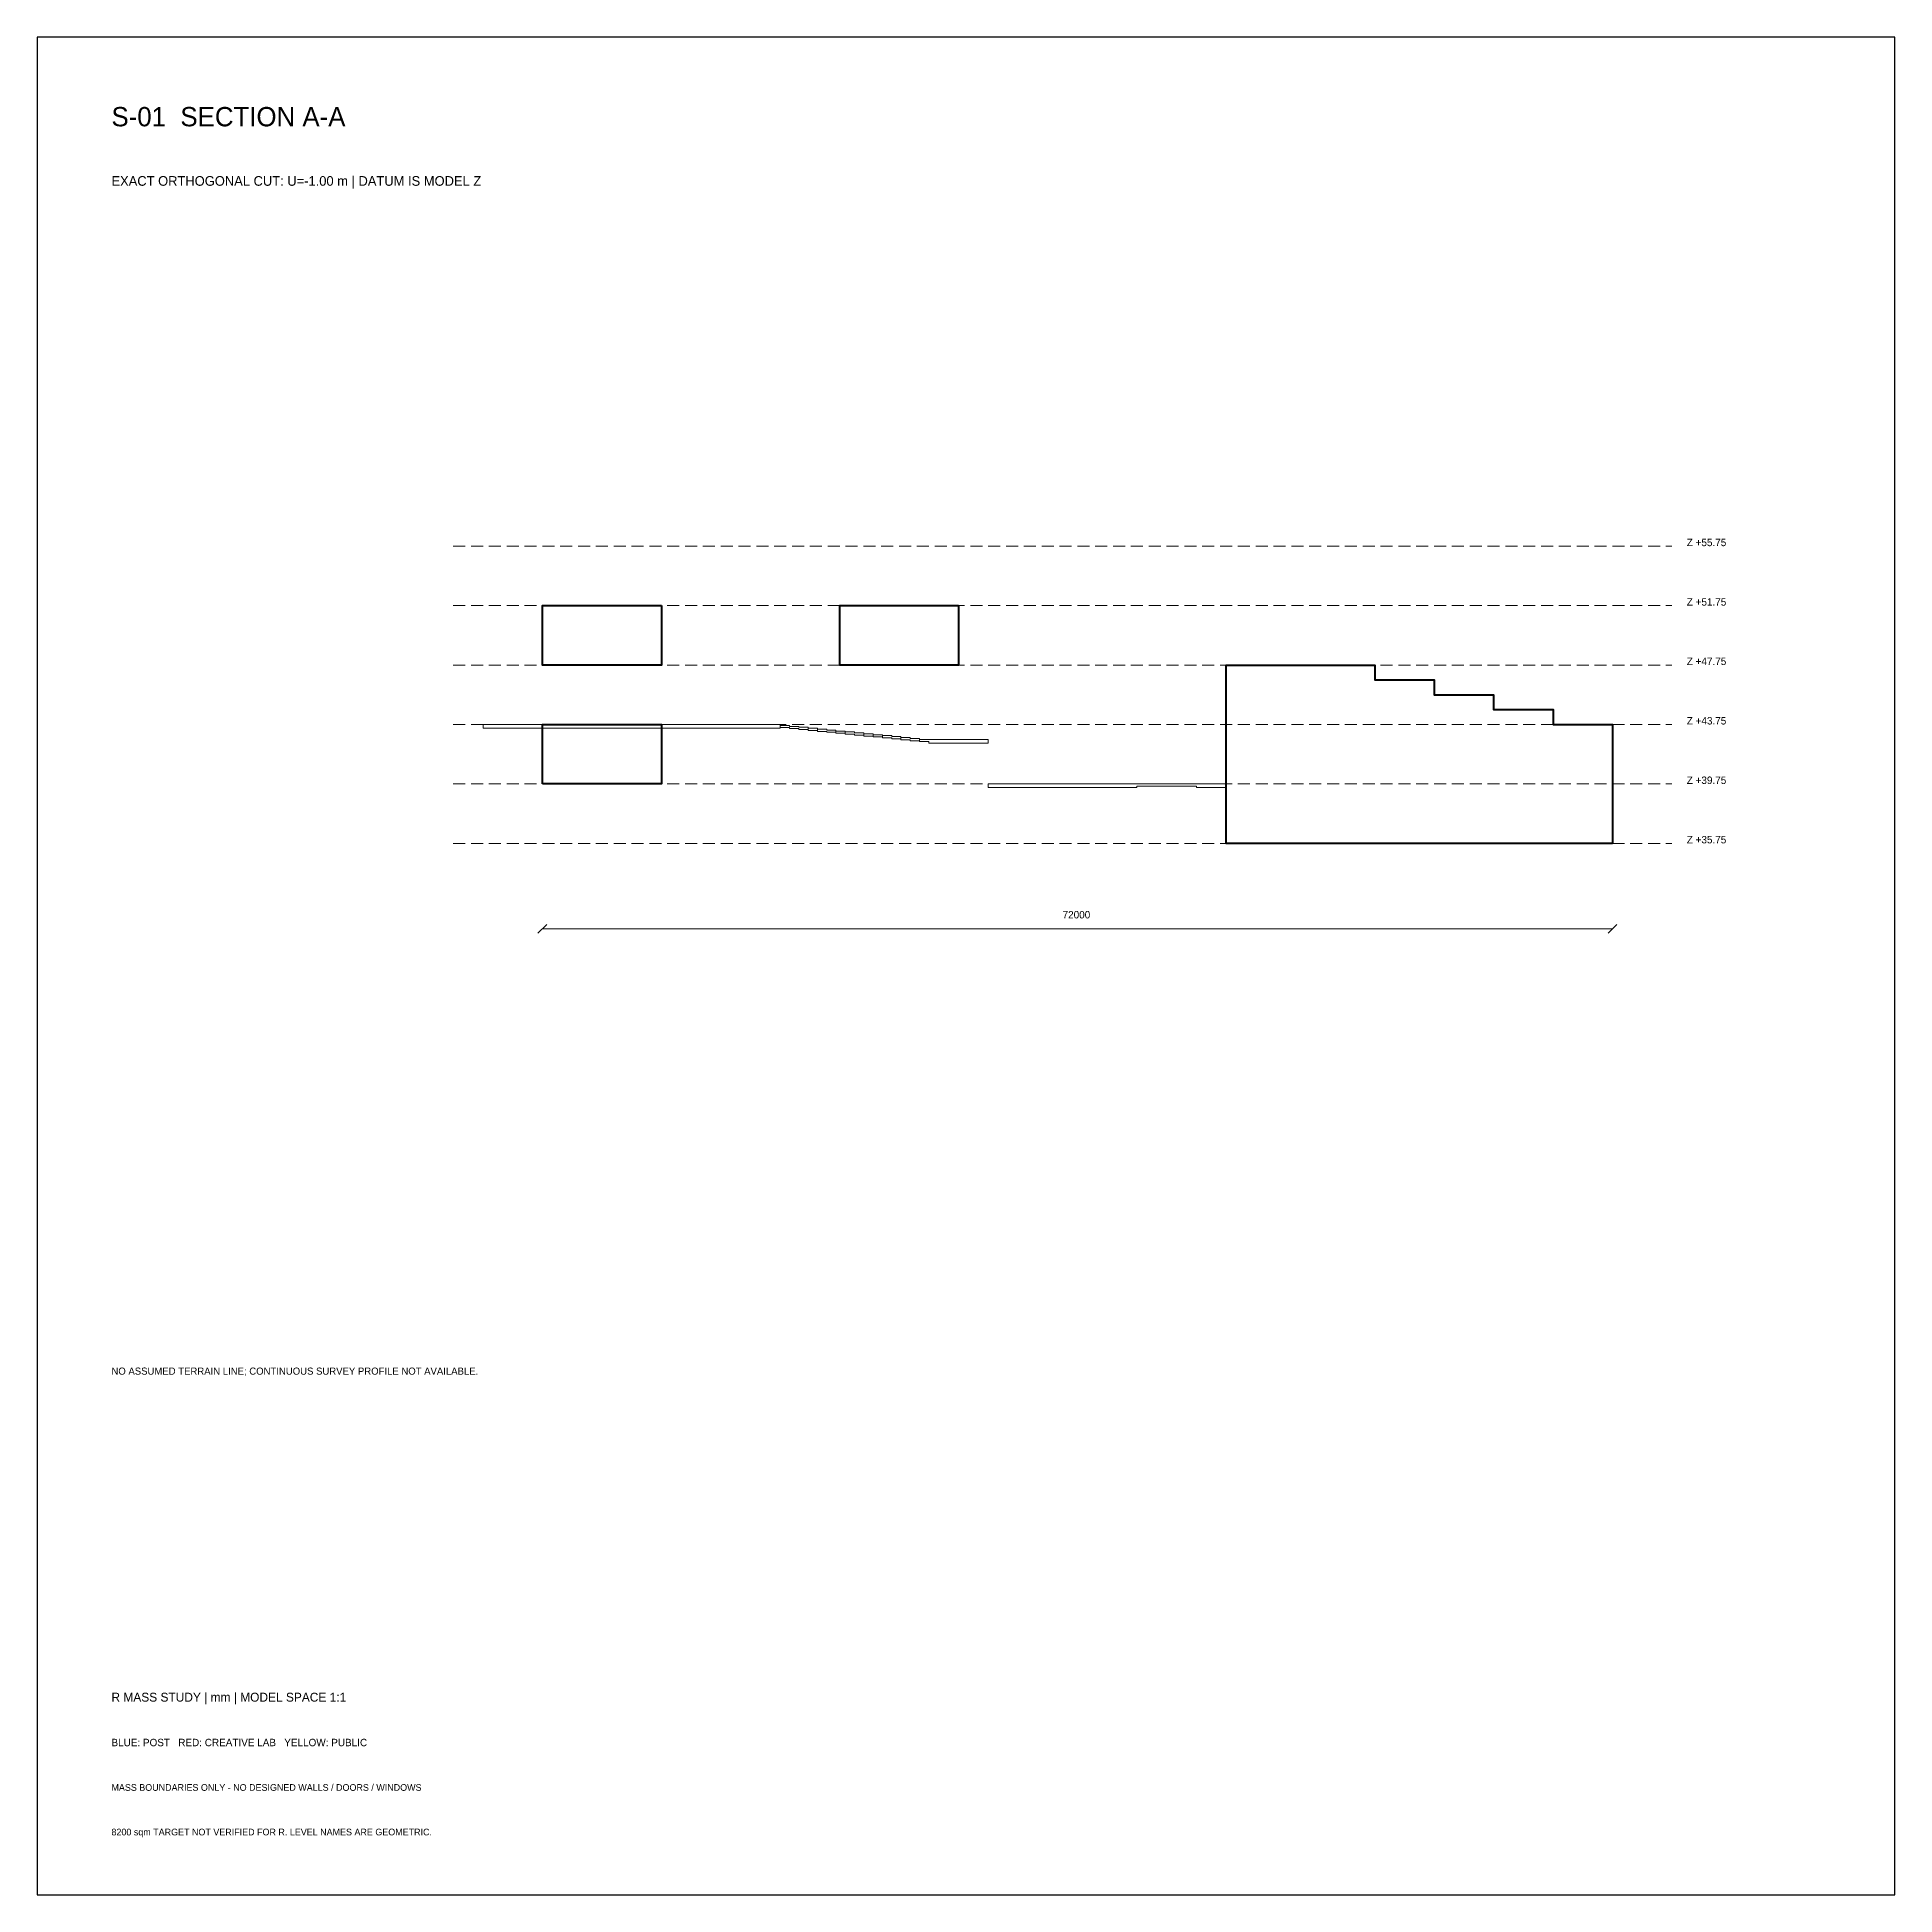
# Model space of a CAD drawing. Header units: millimetres. Extents: x -33468 to 375000, y -515000 to 30000.
# Drawn here: x -30000 to 95000, y -375000 to -250000 of the extents above; entities that cross this region are included whole.
import ezdxf

# ---------------------------------------------------------------- set-up
doc = ezdxf.new("R2010")
doc.units = ezdxf.units.MM
doc.linetypes.add('R_DASHED', pattern=[1200, 800, -400])
for name, color, linetype, lineweight in [('DATUM', 8, 'R_DASHED', 13), ('DIM', 7, 'Continuous', 13), ('FRAME', 7, 'Continuous', 25), ('LAB', 1, 'Continuous', 40), ('POST', 5, 'Continuous', 40), ('PUBLIC', 2, 'Continuous', 18), ('TEXT', 7, 'Continuous', 18)]:
    doc.layers.add(name, color=color, linetype=linetype, lineweight=lineweight)

msp = doc.modelspace()

# ---------------------------------------------------------------- texts
at = {"layer": 'TEXT'}
for s, height, p in [('S-01  SECTION A-A', 1300, (-25000, -256000)), ('EXACT ORTHOGONAL CUT: U=-1.00 m | DATUM IS MODEL Z', 650, (-25000, -260000)), ('Z +55.75', 500, (81000, -284250)), ('Z +51.75', 500, (81000, -288250)), ('Z +47.75', 500, (81000, -292250)), ('Z +43.75', 500, (81000, -296250)), ('Z +39.75', 500, (81000, -300250)), ('Z +35.75', 500, (81000, -304250)), ('72000', 500, (39000, -309300)), ('NO ASSUMED TERRAIN LINE; CONTINUOUS SURVEY PROFILE NOT AVAILABLE.', 480, (-25000, -340000)), ('R MASS STUDY | mm | MODEL SPACE 1:1', 600, (-25000, -362000)), ('BLUE: POST   RED: CREATIVE LAB   YELLOW: PUBLIC', 500, (-25000, -365000)), ('MASS BOUNDARIES ONLY - NO DESIGNED WALLS / DOORS / WINDOWS', 450, (-25000, -368000)), ('8200 sqm TARGET NOT VERIFIED FOR R. LEVEL NAMES ARE GEOMETRIC.', 450, (-25000, -371000))]:
    msp.add_text(s, height=height, dxfattribs=at).set_placement(p)

# ---------------------------------------------------------------- linework, layer by layer
at = {"layer": 'DATUM'}
for points in [[(-2000, -284250), (80000, -284250)], [(-2000, -288250), (80000, -288250)], [(-2000, -292250), (80000, -292250)], [(-2000, -296250), (80000, -296250)], [(-2000, -300250), (80000, -300250)], [(-2000, -304250), (80000, -304250)]]:
    msp.add_lwpolyline(points, dxfattribs=at)
at = {"layer": 'DIM'}
for points in [[(3700, -310300), (4300, -309700)], [(4000, -310000), (76000, -310000)], [(75700, -310300), (76300, -309700)]]:
    msp.add_lwpolyline(points, dxfattribs=at)
at = {"layer": 'FRAME'}
msp.add_lwpolyline([(-30000, -375000), (95000, -375000), (95000, -250000), (-30000, -250000)], close=True, dxfattribs=at)
at = {"layer": 'LAB'}
for points in [[(12000, -288250), (12000, -292250), (4000, -292250), (4000, -288250)], [(32000, -288250), (32000, -292250), (24000, -292250), (24000, -288250)], [(4000, -300250), (4000, -296250), (12000, -296250), (12000, -300250)]]:
    msp.add_lwpolyline(points, close=True, dxfattribs=at)
at = {"layer": 'POST'}
msp.add_lwpolyline([(76000, -304250), (50000, -304250), (50000, -300250), (50000, -300250), (50000, -296250), (50000, -296250), (50000, -292250), (60000, -292250), (60000, -293250), (64000, -293250), (64000, -294250), (68000, -294250), (68000, -295250), (72000, -295250), (72000, -296250), (76000, -296250), (76000, -300250)], close=True, dxfattribs=at)
at = {"layer": 'PUBLIC'}
for points in [[(20000, -296500), (0, -296500), (0, -296250), (20000, -296250)], [(21250, -296525), (20625, -296525), (20625, -296462), (20000, -296462), (20000, -296312), (20625, -296312), (20625, -296375), (21250, -296375), (21250, -296438), (21875, -296438), (21875, -296588), (21250, -296588)], [(22500, -296650), (21875, -296650), (21875, -296500), (22500, -296500)], [(23125, -296775), (23125, -296712), (22500, -296712), (22500, -296562), (23125, -296562), (23125, -296625), (23750, -296625), (23750, -296775)], [(23750, -296838), (23750, -296688), (24375, -296688), (24375, -296838)], [(24375, -296750), (25000, -296750), (25000, -296812), (25625, -296812), (25625, -296962), (25000, -296962), (25000, -296900), (24375, -296900)], [(26250, -297025), (25625, -297025), (25625, -296875), (26250, -296875)], [(26250, -297088), (26250, -296938), (26875, -296938), (26875, -297088)], [(27500, -297150), (26875, -297150), (26875, -297000), (27500, -297000), (27500, -297062), (28125, -297062), (28125, -297212), (27500, -297212)], [(28125, -297275), (28125, -297125), (28750, -297125), (28750, -297188), (29375, -297188), (29375, -297338), (28750, -297338), (28750, -297275)], [(30000, -297500), (30000, -297400), (29375, -297400), (29375, -297250), (30000, -297250), (30000, -297250), (34000, -297250), (34000, -297500)], [(44000, -300250), (48000, -300250), (48000, -300250), (50000, -300250), (50000, -300500), (48000, -300500), (48000, -300400), (44000, -300400), (44000, -300500), (34000, -300500), (34000, -300250), (44000, -300250)]]:
    msp.add_lwpolyline(points, close=True, dxfattribs=at)

msp.set_redraw_order([(e.dxf.handle, doc.entitydb.next_handle()) for e in msp.query("TEXT MTEXT ATTDEF DIMENSION ARC_DIMENSION")])  # texts and dimensions are drawn at this point

doc.saveas('drawing.dxf')
